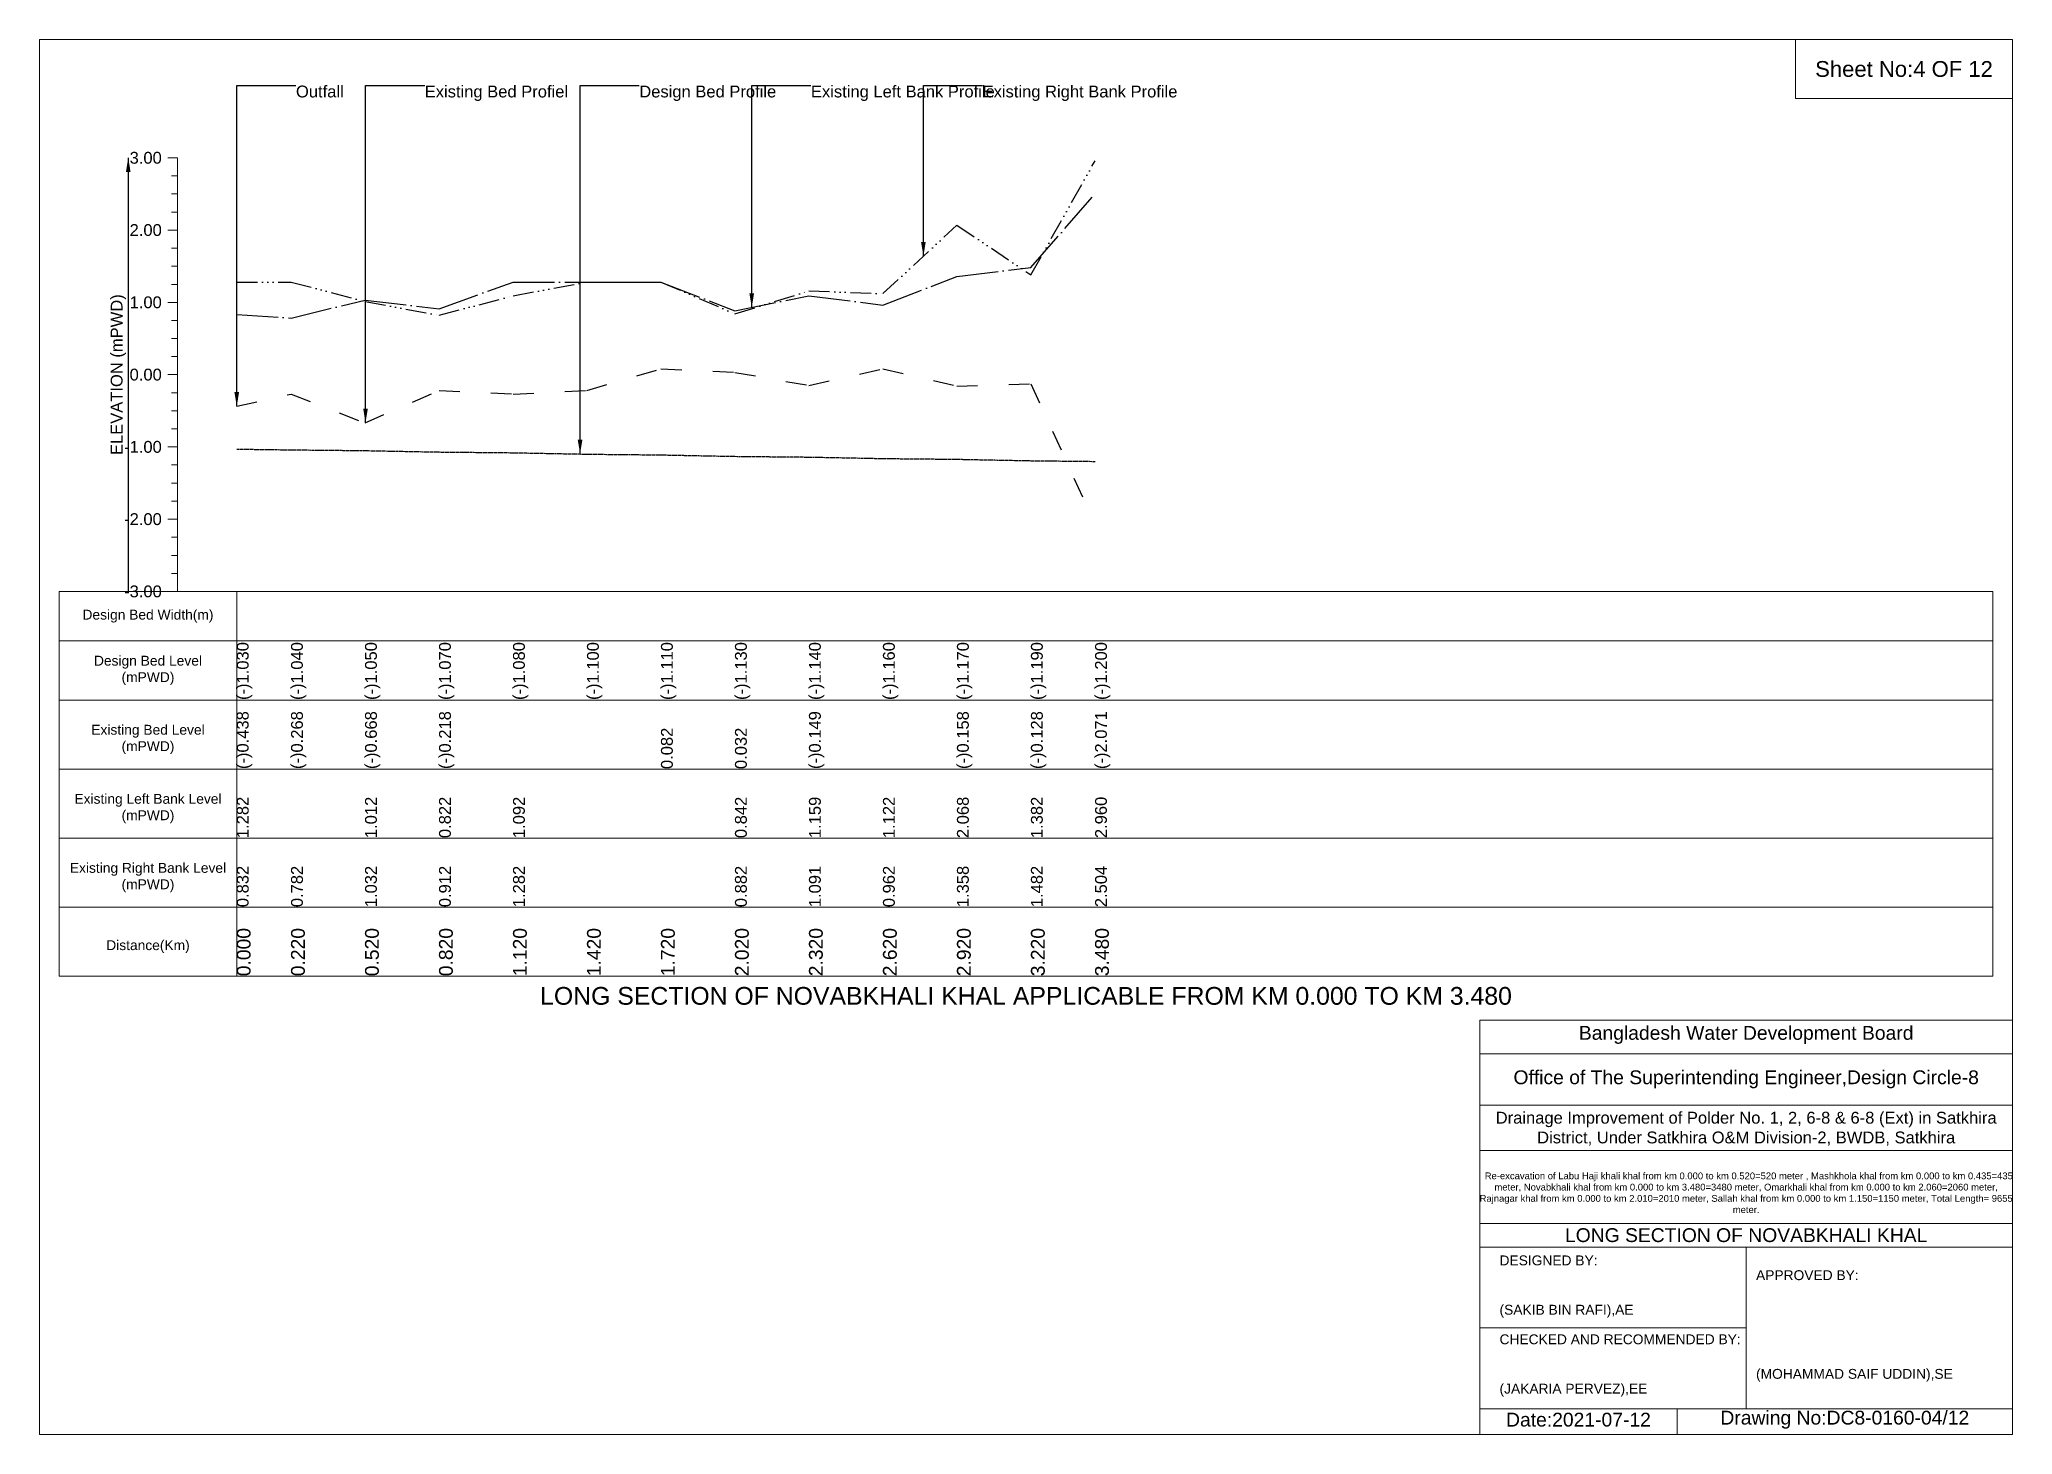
# Model space of a CAD drawing. Header units: inches. Extents: x 91000 to 648000, y -5656 to 141.
# Drawn here: x 280000 to 288000, y -5656 to 0 of the extents above; entities that cross this region are included whole.
import ezdxf

# ---------------------------------------------------------------- set-up
doc = ezdxf.new("R2010")
doc.units = ezdxf.units.IN
doc.header["$LTSCALE"] = 7
doc.header["$MEASUREMENT"] = 0
for name, pattern in [('ACAD_ISO03W100', [30, 12, -18]), ('ACAD_ISO04W100', [30, 24, -3, 0, -3]), ('ACAD_ISO14W100', [24, 12, -3, 0, -3, 0, -3, 0, -3]), ('CENTER', [2, 1.25, -0.25, 0.25, -0.25])]:
    doc.linetypes.add(name, pattern=pattern)
for name, color, linetype, lineweight in [('Cross Section Labels', 7, 'Continuous', 9), ('Design Bed Level Long Section', 7, 'CENTER', 25), ('Existing Bed Level for Long Section', 7, 'ACAD_ISO03W100', 25), ('Existing Left Bank of Long section', 7, 'ACAD_ISO04W100', 25), ('Existing Right Bank of Long Section', 7, 'ACAD_ISO14W100', 25), ('Long Section Border', 7, 'Continuous', 9), ('Long Section Labels', 7, 'Continuous', 9), ('Vscale for Long Section', 7, 'Continuous', 9)]:
    doc.layers.add(name, color=color, linetype=linetype, lineweight=lineweight)
doc.styles.get("Standard").update_dxf_attribs({"font": 'arial.ttf'})
doc.dimstyles.get("Standard").update_dxf_attribs({"dimtxt": 0.18, "dimasz": 0.18, "dimexe": 0.18, "dimexo": 0.0625, "dimgap": 0.09, "dimtad": 0, "dimtih": 1, "dimtoh": 1, "dimdec": 4, "dimzin": 0, "dimdsep": 46, "dimtxsty": 'Standard', "dimcen": 0.09, "dimadec": 0, "dimazin": 0, "dimtfac": 1, "dimtdec": 4, "dimtofl": 0, "dimtmove": 0, "dimatfit": 3, "dimfxl": 1, "dimtolj": 1, "dimtzin": 0, "dimarcsym": 0})

msp = doc.modelspace()

# ---------------------------------------------------------------- texts
at = {"layer": 'Cross Section Labels', "attachment_point": 5}
for s, insert, char_height in [('Sheet No:4 OF 12', (287560, -120), 64), ('Bangladesh Water Development Board', (286920, -4036), 56), ('Office of The Superintending Engineer,Design Circle-8', (286920, -4216), 56)]:
    msp.add_mtext(s, dxfattribs=dict(at, insert=insert, char_height=char_height))
at = {"layer": 'Cross Section Labels'}
for s, insert, char_height, width, attachment_point in [('Drainage Improvement of Polder No. 1, 2, 6-8 & 6-8 (Ext) in Satkhira District, Under Satkhira O&M Division-2, BWDB, Satkhira', (286920, -4416), 48, 2240, 5), ('  Re-excavation of Labu Haji khali khal from km 0.000 to km 0.520=520 meter , Mashkhola khal from km 0.000 to km 0.435=435 meter, Novabkhali khal from km 0.000 to km 3.480=3480 meter, Omarkhali khal from km 0.000 to km 2.060=2060 meter, Rajnagar khal from km 0.000 to km 2.010=2010 meter, Sallah khal from km 0.000 to km 1.150=1150 meter, Total Length= 9655 meter. ', (286920, -4676), 27.4148, 2160, 5), ('LONG SECTION OF NOVABKHALI KHAL', (286920, -4848), 56, 2240, 5), ('DESIGNED BY:^J^J^J(SAKIB BIN RAFI),AE', (285920, -5056), 40, 1120, 4), ('APPROVED BY:^J^J^J^J^J^J(MOHAMMAD SAIF UDDIN),SE', (286960, -5216), 40, 1120, 4), ('CHECKED AND RECOMMENDED BY:^J^J^J(JAKARIA PERVEZ),EE', (285920, -5376), 40, 1120, 4), ('Date:2021-07-12', (286240, -5596), 56, 1120, 5), ('Drawing No:DC8-0160-04/12', (287320, -5596), 56, 1760, 5)]:
    msp.add_mtext(s, dxfattribs=dict(at, insert=insert, char_height=char_height, width=width, attachment_point=attachment_point))
at = {"layer": 'Long Section Border', "attachment_point": 5}
for s, insert, char_height in [('Design Bed Width(m)', (280440, -2338), 40), ('Design Bed Level^J(mPWD)', (280440, -2558), 40), ('Existing Bed Level^J(mPWD)', (280440, -2838), 40), ('Existing Left Bank Level^J(mPWD)', (280440, -3118), 40), ('Existing Right Bank Level^J(mPWD)', (280440, -3398), 40), ('Distance(Km)', (280440, -3678), 40), ('LONG SECTION OF NOVABKHALI KHAL APPLICABLE FROM KM 0.000 TO KM 3.480', (284000, -3878), 72)]:
    msp.add_mtext(s, dxfattribs=dict(at, insert=insert, char_height=char_height))
at = {"layer": 'Long Section Labels', "char_height": 48, "attachment_point": 1}
for s, insert in [('Outfall', (281040, -187)), ('Existing Bed Profiel', (281562, -187)), ('Design Bed Profile', (282432, -187)), ('Existing Left Bank Profile', (283128, -187)), ('Existing Right Bank Profile', (283824, -187))]:
    msp.add_mtext(s, dxfattribs=dict(at, insert=insert))
at = {"layer": 'Vscale for Long Section', "char_height": 48, "attachment_point": 6}
for s, insert in [('3.00', (280496, -480)), ('2.00', (280496, -773)), ('1.00', (280496, -1066)), ('0.00', (280496, -1359)), ('-1.00', (280496, -1652)), ('-2.00', (280496, -1945)), ('-3.00', (280496, -2238))]:
    msp.add_mtext(s, dxfattribs=dict(at, insert=insert))
at = {"layer": 'Vscale for Long Section', "rotation": 90}
for s, insert, char_height, attachment_point in [('ELEVATION (mPWD)', (280320, -1359), 48, 5), ('(-)1.030', (280800, -2678), 48, 1), ('(-)1.040', (281020, -2678), 48, 1), ('(-)1.050', (281320, -2678), 48, 1), ('(-)1.070', (281620, -2678), 48, 1), ('(-)1.080', (281920, -2678), 48, 1), ('(-)1.100', (282220, -2678), 48, 1), ('(-)1.110', (282520, -2678), 48, 1), ('(-)1.130', (282820, -2678), 48, 1), ('(-)1.140', (283120, -2678), 48, 1), ('(-)1.160', (283420, -2678), 48, 1), ('(-)1.170', (283720, -2678), 48, 1), ('(-)1.190', (284020, -2678), 48, 1), ('(-)1.200', (284280, -2678), 48, 1), ('(-)0.438', (280800, -2958), 48, 1), ('(-)0.268', (281020, -2958), 48, 1), ('(-)0.268', (281020, -2958), 48, 1), ('(-)0.668', (281320, -2958), 48, 1), ('(-)0.218', (281620, -2958), 48, 1), ('(-)0.218', (281620, -2958), 48, 1), ('0.082', (282520, -2958), 48, 1), ('0.082', (282520, -2958), 48, 1), ('0.032', (282820, -2958), 48, 1), ('(-)0.149', (283120, -2958), 48, 1), ('(-)0.158', (283720, -2958), 48, 1), ('(-)0.128', (284020, -2958), 48, 1), ('(-)2.071', (284280, -2958), 48, 1), ('1.282', (280800, -3238), 48, 1), ('1.282', (280800, -3238), 48, 1), ('1.282', (280800, -3238), 48, 1), ('1.282', (280800, -3238), 48, 1), ('1.012', (281320, -3238), 48, 1), ('0.822', (281620, -3238), 48, 1), ('1.092', (281920, -3238), 48, 1), ('0.842', (282820, -3238), 48, 1), ('1.159', (283120, -3238), 48, 1), ('1.122', (283420, -3238), 48, 1), ('2.068', (283720, -3238), 48, 1), ('1.382', (284020, -3238), 48, 1), ('2.960', (284280, -3238), 48, 1), ('0.832', (280800, -3518), 48, 1), ('0.782', (281020, -3518), 48, 1), ('1.032', (281320, -3518), 48, 1), ('0.912', (281620, -3518), 48, 1), ('1.282', (281920, -3518), 48, 1), ('1.282', (281920, -3518), 48, 1), ('1.282', (281920, -3518), 48, 1), ('0.882', (282820, -3518), 48, 1), ('1.091', (283120, -3518), 48, 1), ('0.962', (283420, -3518), 48, 1), ('1.358', (283720, -3518), 48, 1), ('1.482', (284020, -3518), 48, 1), ('2.504', (284280, -3518), 48, 1), ('0.000', (280800, -3798), 56, 1), ('0.220', (281020, -3798), 56, 1), ('0.520', (281320, -3798), 56, 1), ('0.820', (281620, -3798), 56, 1), ('1.120', (281920, -3798), 56, 1), ('1.420', (282220, -3798), 56, 1), ('1.720', (282520, -3798), 56, 1), ('2.020', (282820, -3798), 56, 1), ('2.320', (283120, -3798), 56, 1), ('2.620', (283420, -3798), 56, 1), ('2.920', (283720, -3798), 56, 1), ('3.220', (284020, -3798), 56, 1), ('3.480', (284280, -3798), 56, 1)]:
    msp.add_mtext(s, dxfattribs=dict(at, insert=insert, char_height=char_height, attachment_point=attachment_point))

# ---------------------------------------------------------------- linework, layer by layer
at = {"layer": 'Cross Section Labels'}
for points in [[(280000, 0), (288000, 0), (288000, -5656), (280000, -5656)], [(287120, 0), (288000, 0), (288000, -240), (287120, -240)]]:
    msp.add_lwpolyline(points, close=True, dxfattribs=at)
for points in [[(285840, -5656), (285840, -3976), (288000, -3976)], [(285840, -4112), (288000, -4112)], [(285840, -4320), (288000, -4320)], [(285840, -4504), (288000, -4504)], [(285840, -4800), (288000, -4800)], [(285840, -4896), (288000, -4896)], [(286920, -4896), (286920, -5552)], [(285840, -5224), (286920, -5224)], [(285840, -5552), (288000, -5552)], [(286640, -5552), (286640, -5656)]]:
    msp.add_lwpolyline(points, dxfattribs=at)
at = {"layer": 'Design Bed Level Long Section'}
msp.add_lwpolyline([(280800, -1660.8), (281020, -1663.7), (281320, -1666.7), (281620, -1672.5), (281920, -1675.4), (282220, -1681.3), (282520, -1684.2), (282820, -1690.1), (283120, -1693), (283420, -1698.9), (283720, -1701.8), (284020, -1707.7), (284280, -1710.6)], dxfattribs=at)
at = {"layer": 'Existing Bed Level for Long Section'}
msp.add_lwpolyline([(280800, -1487.3), (281020, -1437.5), (281320, -1554.7), (281620, -1422.9), (281920, -1437.5), (282220, -1422.9), (282520, -1335), (282820, -1349.6), (283120, -1402.7), (283420, -1335), (283720, -1405.3), (284020, -1396.5), (284280, -1965.8)], dxfattribs=at)
at = {"layer": 'Existing Left Bank of Long section'}
msp.add_lwpolyline([(280800, -1115.2), (281020, -1129.9), (281320, -1056.6), (281620, -1091.8), (281920, -983.4), (282220, -983.4), (282520, -983.4), (282820, -1100.6), (283120, -1039.3), (283420, -1077.1), (283720, -961.1), (284020, -924.8), (284280, -625.3)], dxfattribs=at)
at = {"layer": 'Existing Right Bank of Long Section'}
msp.add_lwpolyline([(280800, -983.4), (281020, -983.4), (281320, -1062.5), (281620, -1118.2), (281920, -1039), (282220, -983.4), (282520, -983.4), (282820, -1112.3), (283120, -1019.4), (283420, -1030.3), (283720, -753.1), (284020, -954.1), (284280, -491.7)], dxfattribs=at)
at = {"layer": 'Long Section Border'}
msp.add_lwpolyline([(280080, -2238), (287920, -2238), (287920, -3798), (280080, -3798)], close=True, dxfattribs=at)
for points in [[(280800, -2238), (280800, -3798)], [(280080, -2438), (287920, -2438)], [(280080, -2678), (287920, -2678)], [(280080, -2958), (287920, -2958)], [(280080, -3238), (287920, -3238)], [(280080, -3518), (287920, -3518)]]:
    msp.add_lwpolyline(points, dxfattribs=at)
at = {"layer": 'Vscale for Long Section'}
for points in [[(280560, -480), (280520, -480)], [(280560, -2238), (280560, -1945), (280560, -1652), (280560, -1359), (280560, -1066), (280560, -773), (280560, -480)], [(280560, -553.2), (280536, -553.2)], [(280560, -626.5), (280536, -626.5)], [(280560, -699.8), (280536, -699.8)], [(280560, -773), (280520, -773)], [(280560, -846.2), (280536, -846.2)], [(280560, -919.5), (280536, -919.5)], [(280560, -992.8), (280536, -992.8)], [(280560, -1066), (280520, -1066)], [(280560, -1139.2), (280536, -1139.2)], [(280560, -1212.5), (280536, -1212.5)], [(280560, -1359), (280520, -1359)], [(280560, -1285.8), (280536, -1285.8)], [(280560, -1432.2), (280536, -1432.2)], [(280560, -1505.5), (280536, -1505.5)], [(280560, -1578.8), (280536, -1578.8)], [(280560, -1652), (280520, -1652)], [(280560, -1725.2), (280536, -1725.2)], [(280560, -1798.5), (280536, -1798.5)], [(280560, -1871.8), (280536, -1871.8)], [(280560, -1945), (280520, -1945)], [(280560, -2018.2), (280536, -2018.2)], [(280560, -2091.5), (280536, -2091.5)], [(280560, -2238), (280520, -2238)], [(280560, -2164.8), (280536, -2164.8)]]:
    msp.add_lwpolyline(points, dxfattribs=at)

msp.set_redraw_order([(e.dxf.handle, doc.entitydb.next_handle()) for e in msp.query("TEXT MTEXT ATTDEF DIMENSION ARC_DIMENSION")])  # texts and dimensions are drawn at this point

# ---------------------------------------------------------------- leaders
at = {"layer": 'Long Section Labels', "annotation_type": 0, "has_hookline": 1, "hookline_direction": 0}
for points, text_width in [([(280800, -1487.3), (280800, -187), (281039.9, -187)], 185.8), ([(281322, -1553.8), (281322, -187), (281561.9, -187)], 571.4), ([(282192, -1680.8), (282192, -187), (282431.9, -187)], 547.4), ([(282888, -1086.7), (282888, -187), (283127.9, -187)], 737.4), ([(283584, -878.7), (283584, -187), (283823.9, -187)], 782)]:
    msp.add_leader(points, dimstyle='Standard', override={"dimasz": 57.6}, dxfattribs=dict(at, text_width=text_width))
at = {"layer": 'Vscale for Long Section'}
msp.add_leader([(280360, -480), (280360, -2238)], dimstyle='Standard', override={"dimasz": 57.6}, dxfattribs=at)

doc.saveas('drawing.dxf')
